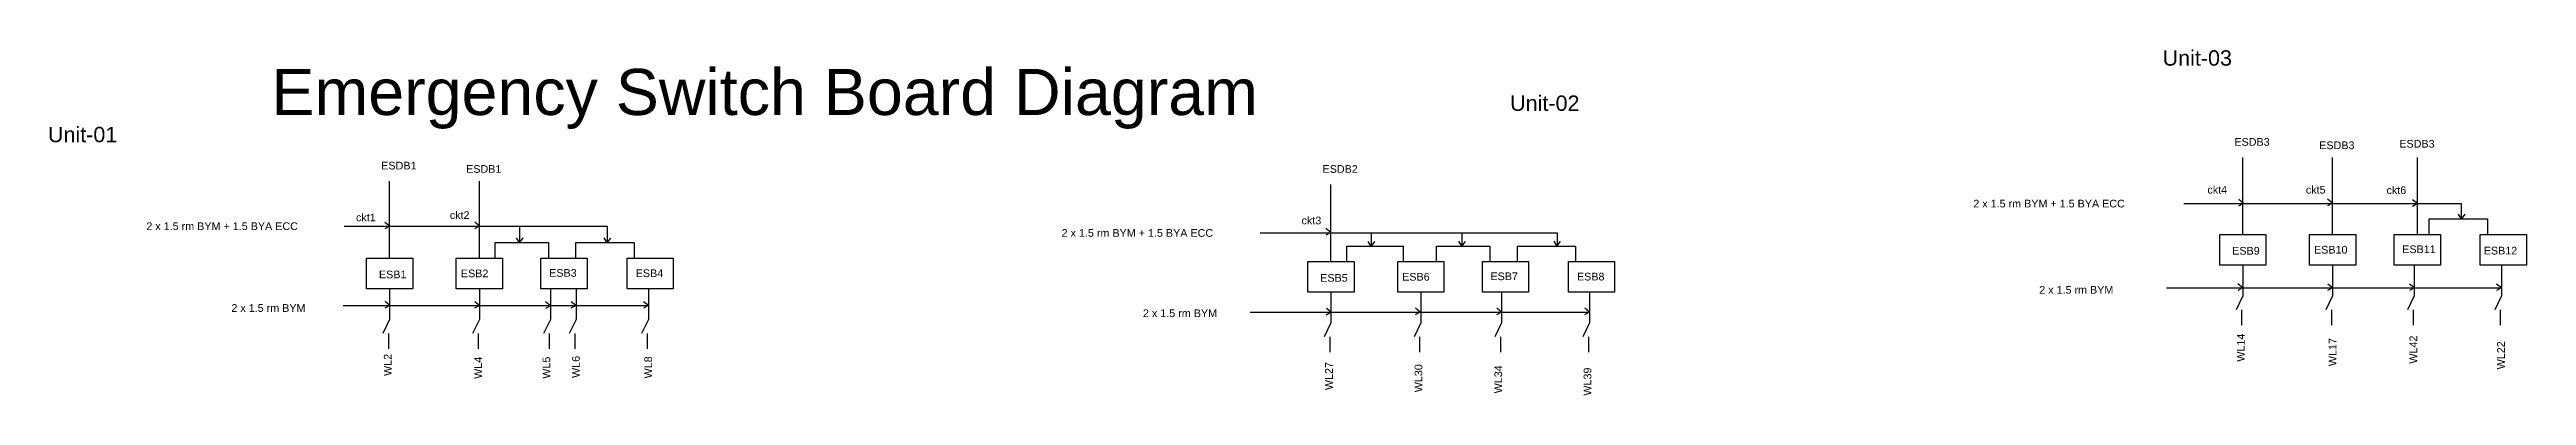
# Model space of a CAD drawing. Header units: inches. Extents: x -29 to 166, y -386 to 32.
# Drawn here: x -14.1 to 146.7, y -27 to -4.5 of the extents above; entities that cross this region are included whole.
import ezdxf

# ---------------------------------------------------------------- set-up
doc = ezdxf.new("R2010")
doc.units = ezdxf.units.IN
doc.header["$MEASUREMENT"] = 0
doc.layers.add('SB', color=10, linetype='Continuous')
doc.layers.add('Text', color=100, linetype='Continuous')
doc.styles.get("Standard").update_dxf_attribs({"font": 'swisse.ttf', "height": 0.5})

msp = doc.modelspace()

# ---------------------------------------------------------------- texts
at = {"layer": 'Text', "attachment_point": 1}
for s, insert, char_height, width in [('Unit-03', (123.04, -4.52), 1, 0.3328), ('Emergency Switch Board Diagram', (0.26, -5.73), 3, 79.4802), ('Unit-02', (80.68, -7.46), 1, 4.5488), ('Unit-01', (-14.25, -9.5), 1, 2.7715), ('ESDB3', (127.7, -10.23), 0.5, 1.0024), ('ESDB3', (133.21, -10.45), 0.5, 1.0024), ('ESDB3', (138.41, -10.35), 0.5, 1.0024), ('ESDB1', (7.39, -11.77), 0.5, 1.0024), ('ESDB1', (12.9, -11.99), 0.5, 1.0024), ('ESDB2', (68.5, -11.99), 0.5, 1.0024), ('2 x 1.5 rm BYM + 1.5 BYA ECC', (110.75, -14.24), 0.5, 11.8692), ('ckt4', (125.95, -13.34), 0.5, 0.3328), ('ckt5', (132.34, -13.34), 0.5, 0.3328), ('ckt6', (137.58, -13.37), 0.5, 0.3328), ('2 x 1.5 rm BYM + 1.5 BYA ECC', (-7.86, -15.71), 0.5, 11.8692), ('ckt1', (5.75, -15.14), 0.5, 0.3328), ('ckt2', (11.84, -14.99), 0.5, 0.3328), ('ckt3', (67.14, -15.34), 0.5, 0.3328), ('2 x 1.5 rm BYM + 1.5 BYA ECC', (51.56, -16.15), 0.5, 11.8692), ('ESB9', (127.56, -17.31), 0.5, 1.0024), ('ESB10', (132.87, -17.24), 0.5, 1.1965), ('ESB11', (138.6, -17.21), 0.5, 1.1965), ('ESB12', (143.89, -17.3), 0.5, 1.1965), ('ESB1', (7.24, -18.85), 0.5, 1.0024), ('ESB2', (12.56, -18.78), 0.5, 1.1965), ('ESB3', (18.29, -18.75), 0.5, 1.1965), ('ESB4', (23.91, -18.77), 0.5, 1.1965), ('ESB5', (68.35, -19.07), 0.5, 1.0024), ('ESB6', (73.67, -19), 0.5, 1.1965), ('ESB7', (79.4, -18.97), 0.5, 1.1965), ('ESB8', (85.02, -18.99), 0.5, 1.1965), ('2 x 1.5 rm BYM', (115.03, -19.85), 0.5, 6.9465), ('2 x 1.5 rm BYM', (-2.34, -21.03), 0.5, 6.9465), ('2 x 1.5 rm BYM', (56.84, -21.37), 0.5, 6.9465)]:
    msp.add_mtext(s, dxfattribs=dict(at, insert=insert, char_height=char_height, width=width))
at = {"layer": 'Text', "char_height": 0.5, "width": 0.8526, "attachment_point": 1, "rotation": 90}
for s, insert in [('WL14', (127.87, -24.77)), ('WL17', (133.83, -25.06)), ('WL42', (139.07, -24.9)), ('WL22', (144.76, -25.27)), ('WL2', (7.56, -25.7)), ('WL4', (13.43, -25.89)), ('WL5', (17.86, -25.88)), ('WL6', (19.78, -25.83)), ('WL8', (24.47, -25.86)), ('WL27', (68.67, -26.62)), ('WL30', (74.48, -26.76)), ('WL34', (79.66, -26.83)), ('WL39', (85.45, -26.98))]:
    msp.add_mtext(s, dxfattribs=dict(at, insert=insert))

# ---------------------------------------------------------------- blocks, each defined once
blk = doc.blocks.new('sb')
at = {"layer": 'SB'}
for p, q in [((-1.5, 0), (1.5, 0)), ((-1.5, -2), (-1.5, 0)), ((1.5, 0), (1.5, -2)), ((1.5, -2), (-1.5, -2))]:
    blk.add_line(p, q, dxfattribs=at)
blk = doc.blocks.new('C')
at = {"layer": 'SB'}
for p, q in [((0, 0), (0, -2)), ((0, -2), (-0.44, -2.9)), ((-0.08, -2.9), (-0.08, -3.9))]:
    blk.add_line(p, q, dxfattribs=at)
blk = doc.blocks.new('Arrow')
at = {"layer": 'SB'}
for q in [(-0.65, -0.36), (-0.63, 0.5)]:
    blk.add_line((0, 0), q, dxfattribs=at)

# ---------------------------------------------------------------- linework, layer by layer
at = {"layer": 'SB'}
for p, q in [((128.25, -16.49), (128.25, -11.49)), ((134.08, -16.49), (134.08, -11.49)), ((139.58, -16.49), (139.58, -11.49)), ((7.93, -18.03), (7.93, -13.03)), ((13.76, -18.03), (13.76, -13.03)), ((69.05, -18.25), (69.05, -13.25)), ((4.99, -15.96), (22.05, -15.96)), ((16.36, -15.99), (16.36, -17.02)), ((22.05, -15.96), (22.05, -17.02)), ((124.41, -14.48), (142.43, -14.48)), ((140.35, -16.49), (140.35, -15.49)), ((140.35, -15.49), (144.13, -15.49)), ((142.43, -14.48), (142.43, -15.49)), ((144.13, -15.49), (144.13, -16.49)), ((14.79, -18.03), (14.79, -17.03)), ((14.79, -17.03), (18.25, -17.03)), ((18.25, -17.03), (18.25, -18.03)), ((20.03, -18.03), (20.03, -17.03)), ((20.03, -17.03), (23.82, -17.03)), ((23.82, -17.03), (23.82, -18.03)), ((64.45, -16.39), (83.73, -16.39)), ((70.07, -18.25), (70.07, -17.25)), ((70.07, -17.25), (73.74, -17.25)), ((71.65, -16.39), (71.65, -17.25)), ((73.74, -17.25), (73.74, -18.25)), ((75.91, -18.25), (75.91, -17.25)), ((75.91, -17.25), (79.36, -17.25)), ((77.54, -16.39), (77.54, -17.25)), ((79.36, -17.25), (79.36, -18.25)), ((81.15, -18.25), (81.15, -17.25)), ((81.15, -17.25), (84.93, -17.25)), ((83.73, -16.39), (83.73, -17.25)), ((84.93, -17.25), (84.93, -18.25)), ((73.74, -18.25), (74.56, -18.25)), ((123.29, -19.97), (145.02, -19.97)), ((4.91, -21.12), (24.73, -21.12)), ((63.81, -21.55), (85.84, -21.55))]:
    msp.add_line(p, q, dxfattribs=at)

# ---------------------------------------------------------------- block references
at = {"layer": 'SB', "xscale": 0.5, "yscale": 0.5, "zscale": 0.5}
for p in [(128.3, -14.48), (134.07, -14.46), (139.58, -14.49), (7.94, -15.96), (13.77, -15.95), (69.03, -16.36), (7.95, -21.11), (13.77, -21.12), (18.37, -21.13), (20.03, -21.12), (24.74, -21.12), (128.25, -19.96), (134.08, -19.97), (139.39, -19.97), (145.04, -19.97), (69.07, -21.56), (74.85, -21.55), (80.13, -21.55), (85.84, -21.55)]:
    msp.add_blockref('Arrow', p, dxfattribs=at)
at = {"layer": 'SB', "xscale": 0.5, "yscale": 0.5, "zscale": 0.5, "rotation": 270}
for p in [(142.44, -15.5), (16.36, -17.04), (22.05, -17.05), (71.65, -17.28), (77.54, -17.26), (83.71, -17.26)]:
    msp.add_blockref('Arrow', p, dxfattribs=at)
at = {"layer": 'SB'}
for name, p in [('sb', (128.25, -16.49)), ('sb', (134.08, -16.49)), ('sb', (139.58, -16.49)), ('sb', (145.16, -16.49)), ('sb', (7.93, -18.03)), ('sb', (13.76, -18.03)), ('sb', (19.26, -18.03)), ('sb', (24.85, -18.03)), ('sb', (69.05, -18.25)), ('sb', (74.88, -18.25)), ('sb', (80.38, -18.25)), ('sb', (85.96, -18.25)), ('C', (128.25, -18.49)), ('C', (139.38, -18.49)), ('C', (7.93, -20.03)), ('C', (69.05, -20.25)), ('C', (80.13, -20.25))]:
    msp.add_blockref(name, p, dxfattribs=at)
at = {"layer": 'Text'}
for p in [(134.08, -18.49), (145.04, -18.49), (13.76, -20.03), (18.37, -20.03), (20.04, -20.03), (24.73, -20.03), (74.88, -20.25), (85.84, -20.25)]:
    msp.add_blockref('C', p, dxfattribs=at)

msp.set_redraw_order([(e.dxf.handle, doc.entitydb.next_handle()) for e in msp.query("TEXT MTEXT ATTDEF DIMENSION ARC_DIMENSION")])  # texts and dimensions are drawn at this point

doc.saveas('drawing.dxf')
